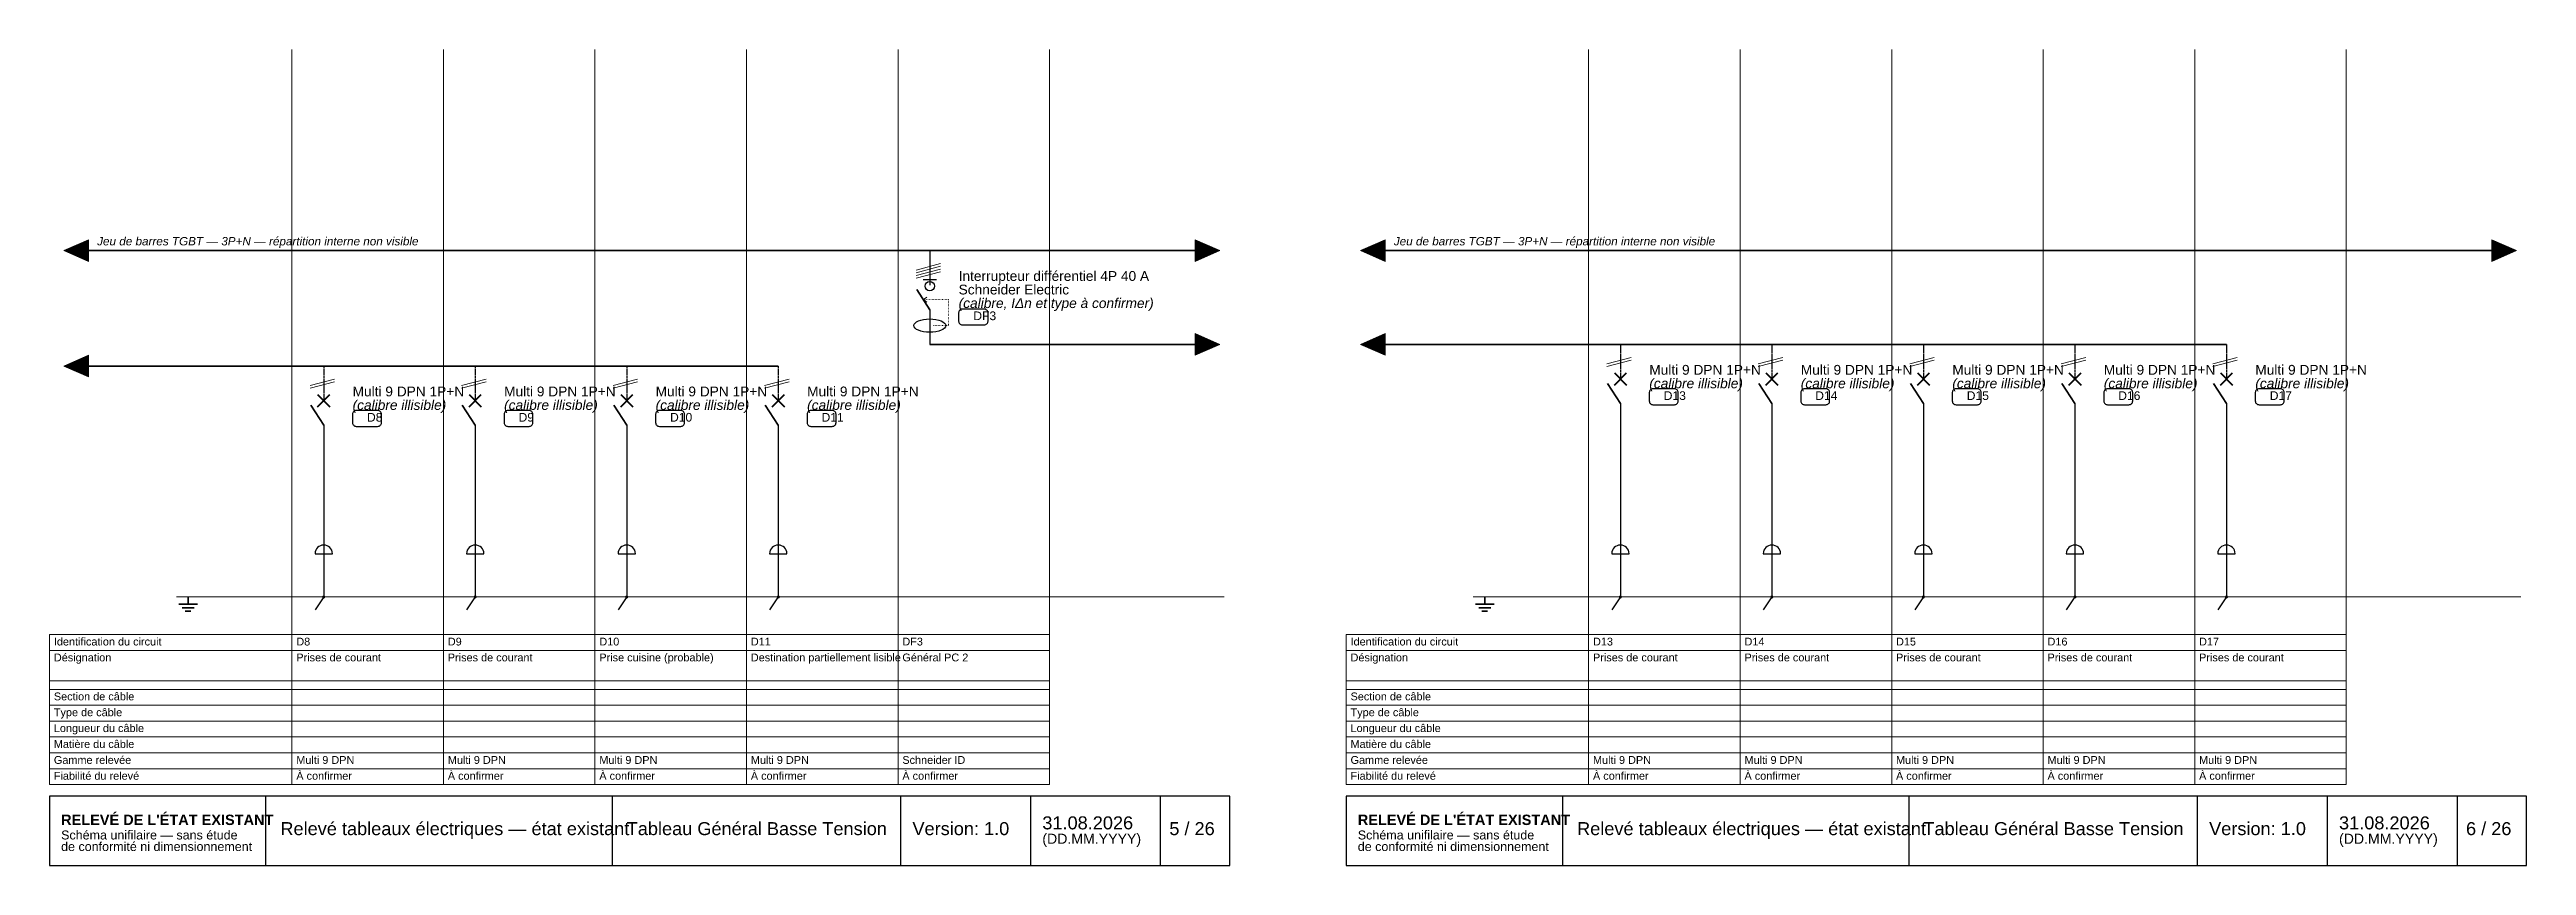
# Model space of a CAD drawing. Header units: millimetres. Extents: x 4 to 1561, y -1145 to 205.
# Drawn here: x 4 to 610, y -225 to -26 of the extents above; entities that cross this region are included whole.
import ezdxf

# ---------------------------------------------------------------- set-up
doc = ezdxf.new("R2010")
doc.units = ezdxf.units.MM
doc.header["$LTSCALE"] = 0.5
doc.linetypes.add('DASHED', pattern=[1.524, 1.27, -0.254])
doc.linetypes.add('DOT', pattern=[0.508, 0, -0.508])
for name, color, linetype, lineweight, plot in [('RENVOIS_FOLIO', 5, 'Continuous', 0, False), ('SCHEMA', 7, 'Continuous', 0, False), ('SCHEMA_PROBABLE', 7, 'DASHED', 0, False), ('SYMBOLES', 7, 'Continuous', 0, False), ('TERRE', 3, 'Continuous', 0, False), ('TEXTE', 7, 'Continuous', 0, False), ('TEXTE_A_CONFIRMER', 1, 'Continuous', 0, False), ('TRAME', 253, 'Continuous', 0, False)]:
    doc.layers.add(name, color=color, linetype=linetype, lineweight=lineweight, plot=plot)
doc.styles.add('SCHEMA', font='arial.ttf')
doc.styles.add('SCHEMA_GRAS', font='arialbd.ttf')
doc.styles.add('SCHEMA_ITAL', font='ariali.ttf')

msp = doc.modelspace()

# ---------------------------------------------------------------- texts
at = {"layer": 'TEXTE'}
for s, height, style, p in [('Jeu de barres TGBT — 3P+N — répartition interne non visible', 2.0461, 'SCHEMA_ITAL', (15.88, -73.51)), ('Jeu de barres TGBT — 3P+N — répartition interne non visible', 2.0461, 'SCHEMA_ITAL', (332.88, -73.51)), ('4', 1.91, 'SCHEMA', (11.82, -75.41)), ('6', 1.91, 'SCHEMA', (286.24, -75.41)), ('5', 1.91, 'SCHEMA', (328.82, -75.41)), ('7', 1.91, 'SCHEMA', (603.24, -75.41)), ('Schneider Electric', 2.3989, 'SCHEMA', (226.48, -85.5)), ('Interrupteur différentiel 4P 40 A', 2.3989, 'SCHEMA', (226.48, -82.19)), ('DF3', 2.117, 'SCHEMA', (230.07, -91.78)), ('6', 1.91, 'SCHEMA', (286.24, -98.34)), ('5', 1.91, 'SCHEMA', (328.82, -98.34)), ('4', 1.91, 'SCHEMA', (11.82, -103.64)), ('Multi 9 DPN 1P+N', 2.3989, 'SCHEMA', (395.32, -105.12)), ('Multi 9 DPN 1P+N', 2.3989, 'SCHEMA', (432.36, -105.12)), ('Multi 9 DPN 1P+N', 2.3989, 'SCHEMA', (469.4, -105.12)), ('Multi 9 DPN 1P+N', 2.3989, 'SCHEMA', (506.44, -105.12)), ('Multi 9 DPN 1P+N', 2.3989, 'SCHEMA', (543.48, -105.12)), ('Multi 9 DPN 1P+N', 2.3989, 'SCHEMA', (78.32, -110.41)), ('Multi 9 DPN 1P+N', 2.3989, 'SCHEMA', (115.36, -110.41)), ('Multi 9 DPN 1P+N', 2.3989, 'SCHEMA', (152.4, -110.41)), ('Multi 9 DPN 1P+N', 2.3989, 'SCHEMA', (189.44, -110.41)), ('D8', 2.117, 'SCHEMA', (81.84, -116.58)), ('D9', 2.117, 'SCHEMA', (118.89, -116.58)), ('D10', 2.117, 'SCHEMA', (155.93, -116.58)), ('D11', 2.117, 'SCHEMA', (192.97, -116.58)), ('D13', 2.117, 'SCHEMA', (398.85, -111.29)), ('D14', 2.117, 'SCHEMA', (435.89, -111.29)), ('D15', 2.117, 'SCHEMA', (472.93, -111.29)), ('D16', 2.117, 'SCHEMA', (509.97, -111.29)), ('D17', 2.117, 'SCHEMA', (547.01, -111.29)), ('Identification du circuit', 1.905, 'SCHEMA', (5.29, -171.3)), ('D8', 1.905, 'SCHEMA', (64.56, -171.3)), ('D9', 1.905, 'SCHEMA', (101.6, -171.3)), ('D10', 1.905, 'SCHEMA', (138.64, -171.3)), ('D11', 1.905, 'SCHEMA', (175.68, -171.3)), ('DF3', 1.905, 'SCHEMA', (212.72, -171.3)), ('Identification du circuit', 1.905, 'SCHEMA', (322.29, -171.3)), ('D13', 1.905, 'SCHEMA', (381.56, -171.3)), ('D14', 1.905, 'SCHEMA', (418.6, -171.3)), ('D15', 1.905, 'SCHEMA', (455.64, -171.3)), ('D16', 1.905, 'SCHEMA', (492.68, -171.3)), ('D17', 1.905, 'SCHEMA', (529.73, -171.3)), ('Désignation', 1.905, 'SCHEMA', (5.29, -175.18)), ('Prises de courant', 1.905, 'SCHEMA', (64.56, -175.18)), ('Prises de courant', 1.905, 'SCHEMA', (101.6, -175.18)), ('Prise cuisine (probable)', 1.905, 'SCHEMA', (138.64, -175.18)), ('Destination partiellement lisible', 1.905, 'SCHEMA', (175.68, -175.18)), ('Général PC 2', 1.905, 'SCHEMA', (212.72, -175.18)), ('Désignation', 1.905, 'SCHEMA', (322.29, -175.18)), ('Prises de courant', 1.905, 'SCHEMA', (381.56, -175.18)), ('Prises de courant', 1.905, 'SCHEMA', (418.6, -175.18)), ('Prises de courant', 1.905, 'SCHEMA', (455.64, -175.18)), ('Prises de courant', 1.905, 'SCHEMA', (492.68, -175.18)), ('Prises de courant', 1.905, 'SCHEMA', (529.73, -175.18)), ('Type de câble', 1.905, 'SCHEMA', (5.29, -188.58)), ('Section de câble', 1.905, 'SCHEMA', (5.29, -184.7)), ('Type de câble', 1.905, 'SCHEMA', (322.29, -188.58)), ('Section de câble', 1.905, 'SCHEMA', (322.29, -184.7)), ('Longueur du câble', 1.905, 'SCHEMA', (5.29, -192.46)), ('Longueur du câble', 1.905, 'SCHEMA', (322.29, -192.46)), ('Gamme relevée', 1.905, 'SCHEMA', (5.29, -200.23)), ('Matière du câble', 1.905, 'SCHEMA', (5.29, -196.34)), ('Multi 9 DPN', 1.905, 'SCHEMA', (64.56, -200.23)), ('Multi 9 DPN', 1.905, 'SCHEMA', (101.6, -200.23)), ('Multi 9 DPN', 1.905, 'SCHEMA', (138.64, -200.23)), ('Multi 9 DPN', 1.905, 'SCHEMA', (175.68, -200.23)), ('Schneider ID', 1.905, 'SCHEMA', (212.72, -200.23)), ('Gamme relevée', 1.905, 'SCHEMA', (322.29, -200.23)), ('Matière du câble', 1.905, 'SCHEMA', (322.29, -196.34)), ('Multi 9 DPN', 1.905, 'SCHEMA', (381.56, -200.23)), ('Multi 9 DPN', 1.905, 'SCHEMA', (418.6, -200.23)), ('Multi 9 DPN', 1.905, 'SCHEMA', (455.64, -200.23)), ('Multi 9 DPN', 1.905, 'SCHEMA', (492.68, -200.23)), ('Multi 9 DPN', 1.905, 'SCHEMA', (529.73, -200.23)), ('Fiabilité du relevé', 1.905, 'SCHEMA', (5.29, -204.11)), ('Fiabilité du relevé', 1.905, 'SCHEMA', (322.29, -204.11)), ("RELEVÉ DE L'ÉTAT EXISTANT", 2.54, 'SCHEMA_GRAS', (7.06, -215.18)), ("RELEVÉ DE L'ÉTAT EXISTANT", 2.54, 'SCHEMA_GRAS', (324.06, -215.18)), ('Schéma unifilaire — sans étude', 2.1872, 'SCHEMA', (7.06, -218.71)), ('Relevé tableaux électriques — état existant', 3.175, 'SCHEMA', (60.68, -217.65)), ('Tableau Général Basse Tension', 3.175, 'SCHEMA', (145.34, -217.65)), ('Version: 1.0', 3.175, 'SCHEMA', (215.19, -217.65)), ('31.08.2026', 3.175, 'SCHEMA', (246.94, -216.24)), ('(DD.MM.YYYY)', 2.4694, 'SCHEMA', (246.94, -219.77)), ('5 / 26', 3.175, 'SCHEMA', (277.99, -217.65)), ('Schéma unifilaire — sans étude', 2.1872, 'SCHEMA', (324.06, -218.71)), ('Relevé tableaux électriques — état existant', 3.175, 'SCHEMA', (377.68, -217.65)), ('Tableau Général Basse Tension', 3.175, 'SCHEMA', (462.34, -217.65)), ('Version: 1.0', 3.175, 'SCHEMA', (532.19, -217.65)), ('31.08.2026', 3.175, 'SCHEMA', (563.94, -216.24)), ('(DD.MM.YYYY)', 2.4694, 'SCHEMA', (563.94, -219.77)), ('6 / 26', 3.175, 'SCHEMA', (594.99, -217.65)), ('de conformité ni dimensionnement', 2.1872, 'SCHEMA', (7.06, -221.53)), ('de conformité ni dimensionnement', 2.1872, 'SCHEMA', (324.06, -221.53))]:
    msp.add_text(s, height=height, dxfattribs=dict(at, style=style)).set_placement(p)
at = {"layer": 'TEXTE_A_CONFIRMER'}
for s, height, style, p in [('(calibre, IΔn et type à confirmer)', 2.3989, 'SCHEMA_ITAL', (226.48, -88.82)), ('(calibre illisible)', 2.3989, 'SCHEMA_ITAL', (395.32, -108.43)), ('(calibre illisible)', 2.3989, 'SCHEMA_ITAL', (432.36, -108.43)), ('(calibre illisible)', 2.3989, 'SCHEMA_ITAL', (469.4, -108.43)), ('(calibre illisible)', 2.3989, 'SCHEMA_ITAL', (506.44, -108.43)), ('(calibre illisible)', 2.3989, 'SCHEMA_ITAL', (543.48, -108.43)), ('(calibre illisible)', 2.3989, 'SCHEMA_ITAL', (78.32, -113.72)), ('(calibre illisible)', 2.3989, 'SCHEMA_ITAL', (115.36, -113.72)), ('(calibre illisible)', 2.3989, 'SCHEMA_ITAL', (152.4, -113.72)), ('(calibre illisible)', 2.3989, 'SCHEMA_ITAL', (189.44, -113.72)), ('À confirmer', 1.905, 'SCHEMA', (64.56, -204.11)), ('À confirmer', 1.905, 'SCHEMA', (101.6, -204.11)), ('À confirmer', 1.905, 'SCHEMA', (138.64, -204.11)), ('À confirmer', 1.905, 'SCHEMA', (175.68, -204.11)), ('À confirmer', 1.905, 'SCHEMA', (212.72, -204.11)), ('À confirmer', 1.905, 'SCHEMA', (381.56, -204.11)), ('À confirmer', 1.905, 'SCHEMA', (418.6, -204.11)), ('À confirmer', 1.905, 'SCHEMA', (455.64, -204.11)), ('À confirmer', 1.905, 'SCHEMA', (492.68, -204.11)), ('À confirmer', 1.905, 'SCHEMA', (529.73, -204.11))]:
    msp.add_text(s, height=height, dxfattribs=dict(at, style=style)).set_placement(p)

# ---------------------------------------------------------------- hatches: boundary and pattern name
at = {"layer": 'RENVOIS_FOLIO'}
for points in [[(13.76, -72.13), (7.76, -74.78), (13.76, -77.42)], [(284.3, -72.13), (290.3, -74.78), (284.3, -77.42)], [(330.76, -72.13), (324.76, -74.78), (330.76, -77.42)], [(601.3, -72.13), (607.3, -74.78), (601.3, -77.42)], [(284.3, -95.06), (290.3, -97.71), (284.3, -100.35)], [(330.76, -95.06), (324.76, -97.71), (330.76, -100.35)], [(13.76, -100.35), (7.76, -103), (13.76, -105.65)]]:
    msp.add_hatch(color=7, dxfattribs=at).paths.add_polyline_path(points)
at = {"layer": 'SCHEMA'}
h = msp.add_hatch(color=7, dxfattribs=at)
edge = h.paths.add_edge_path()
edge.add_arc((71.26, -159.44), 0.388, 0, 360)
h = msp.add_hatch(color=7, dxfattribs=at)
edge = h.paths.add_edge_path()
edge.add_arc((108.3, -159.44), 0.388, 0, 360)
h = msp.add_hatch(color=7, dxfattribs=at)
edge = h.paths.add_edge_path()
edge.add_arc((145.34, -159.44), 0.388, 0, 360)
h = msp.add_hatch(color=7, dxfattribs=at)
edge = h.paths.add_edge_path()
edge.add_arc((182.39, -159.44), 0.388, 0, 360)
h = msp.add_hatch(color=7, dxfattribs=at)
edge = h.paths.add_edge_path()
edge.add_arc((388.26, -159.44), 0.388, 0, 360)
h = msp.add_hatch(color=7, dxfattribs=at)
edge = h.paths.add_edge_path()
edge.add_arc((425.3, -159.44), 0.388, 0, 360)
h = msp.add_hatch(color=7, dxfattribs=at)
edge = h.paths.add_edge_path()
edge.add_arc((462.34, -159.44), 0.388, 0, 360)
h = msp.add_hatch(color=7, dxfattribs=at)
edge = h.paths.add_edge_path()
edge.add_arc((499.39, -159.44), 0.388, 0, 360)
h = msp.add_hatch(color=7, dxfattribs=at)
edge = h.paths.add_edge_path()
edge.add_arc((536.43, -159.44), 0.388, 0, 360)

# ---------------------------------------------------------------- linework, layer by layer
at = {"layer": 'RENVOIS_FOLIO'}
for points in [[(13.76, -72.13), (7.76, -74.78), (13.76, -77.42)], [(284.3, -72.13), (290.3, -74.78), (284.3, -77.42)], [(330.76, -72.13), (324.76, -74.78), (330.76, -77.42)], [(601.3, -72.13), (607.3, -74.78), (601.3, -77.42)], [(284.3, -95.06), (290.3, -97.71), (284.3, -100.35)], [(330.76, -95.06), (324.76, -97.71), (330.76, -100.35)], [(13.76, -100.35), (7.76, -103), (13.76, -105.65)]]:
    msp.add_lwpolyline(points, close=True, dxfattribs=at)
at = {"layer": 'SCHEMA', "lineweight": 35}
for p, q in [((13.76, -74.78), (284.3, -74.78)), ((330.76, -74.78), (601.3, -74.78)), ((216.25, -84.3), (219.43, -89.24)), ((219.43, -97.71), (284.3, -97.71)), ((330.76, -97.71), (536.43, -97.71)), ((13.76, -103), (182.39, -103)), ((385.09, -107.23), (388.26, -112.17)), ((422.13, -107.23), (425.3, -112.17)), ((459.17, -107.23), (462.34, -112.17)), ((496.21, -107.23), (499.39, -112.17)), ((533.25, -107.23), (536.43, -112.17)), ((68.09, -112.53), (71.26, -117.46)), ((105.13, -112.53), (108.3, -117.46)), ((142.17, -112.53), (145.34, -117.46)), ((179.21, -112.53), (182.39, -117.46)), ((35.81, -161.21), (40.39, -161.21)), ((36.62, -162.06), (39.58, -162.06)), ((37.39, -162.9), (38.81, -162.9)), ((38.1, -159.44), (38.1, -161.21)), ((352.81, -161.21), (357.39, -161.21)), ((353.62, -162.06), (356.58, -162.06)), ((354.39, -162.9), (355.81, -162.9)), ((355.1, -159.44), (355.1, -161.21))]:
    msp.add_line(p, q, dxfattribs=at)
at = {"layer": 'SCHEMA', "lineweight": 30}
for p, q in [((219.43, -74.78), (219.43, -83.24)), ((217.81, -81.83), (221.05, -81.83)), ((219.43, -89.24), (219.43, -97.71)), ((388.26, -112.17), (388.26, -159.44)), ((425.3, -112.17), (425.3, -159.44)), ((462.34, -112.17), (462.34, -159.44)), ((499.39, -112.17), (499.39, -159.44)), ((536.43, -112.17), (536.43, -159.44)), ((71.26, -117.46), (71.26, -159.44)), ((108.3, -117.46), (108.3, -159.44)), ((145.34, -117.46), (145.34, -159.44)), ((182.39, -117.46), (182.39, -159.44)), ((69.14, -148.86), (73.38, -148.86)), ((106.19, -148.86), (110.42, -148.86)), ((143.23, -148.86), (147.46, -148.86)), ((180.27, -148.86), (184.5, -148.86)), ((386.14, -148.86), (390.38, -148.86)), ((423.19, -148.86), (427.42, -148.86)), ((460.23, -148.86), (464.46, -148.86)), ((497.27, -148.86), (501.5, -148.86)), ((534.31, -148.86), (538.54, -148.86)), ((71.26, -159.44), (69.14, -162.62)), ((108.3, -159.44), (106.19, -162.62)), ((145.34, -159.44), (143.23, -162.62)), ((182.39, -159.44), (180.27, -162.62)), ((388.26, -159.44), (386.14, -162.62)), ((425.3, -159.44), (423.19, -162.62)), ((462.34, -159.44), (460.23, -162.62)), ((499.39, -159.44), (497.27, -162.62)), ((536.43, -159.44), (534.31, -162.62))]:
    msp.add_line(p, q, dxfattribs=at)
at = {"layer": 'SCHEMA', "lineweight": 40}
for p, q in [((386.78, -107.66), (389.74, -104.69)), ((386.78, -104.69), (389.74, -107.66)), ((423.82, -107.66), (426.78, -104.69)), ((423.82, -104.69), (426.78, -107.66)), ((460.86, -107.66), (463.83, -104.69)), ((460.86, -104.69), (463.83, -107.66)), ((497.9, -107.66), (500.87, -104.69)), ((497.9, -104.69), (500.87, -107.66)), ((534.95, -107.66), (537.91, -104.69)), ((534.95, -104.69), (537.91, -107.66)), ((69.78, -112.95), (72.74, -109.98)), ((69.78, -109.98), (72.74, -112.95)), ((106.82, -112.95), (109.78, -109.98)), ((106.82, -109.98), (109.78, -112.95)), ((143.86, -112.95), (146.83, -109.98)), ((143.86, -109.98), (146.83, -112.95)), ((180.9, -112.95), (183.87, -109.98)), ((180.9, -109.98), (183.87, -112.95))]:
    msp.add_line(p, q, dxfattribs=at)
at = {"layer": 'SCHEMA', "lineweight": 30}
msp.add_circle((219.43, -83.46), 1.16, dxfattribs=at)
for centre in [(71.26, -148.86), (108.3, -148.86), (145.34, -148.86), (182.39, -148.86), (388.26, -148.86), (425.3, -148.86), (462.34, -148.86), (499.39, -148.86), (536.43, -148.86)]:
    msp.add_arc(centre, 2.12, 0, 180, dxfattribs=at)
msp.add_ellipse((219.43, -93.12), major_axis=(3.88, 0), ratio=0.418182, dxfattribs=at)
at = {"layer": 'SCHEMA_PROBABLE', "lineweight": 30}
for p, q in [((388.26, -97.71), (388.26, -106.17)), ((425.3, -97.71), (425.3, -106.17)), ((462.34, -97.71), (462.34, -106.17)), ((499.39, -97.71), (499.39, -106.17)), ((536.43, -97.71), (536.43, -106.17)), ((71.26, -103), (71.26, -111.47)), ((108.3, -103), (108.3, -111.47)), ((145.34, -103), (145.34, -111.47)), ((182.39, -103), (182.39, -111.47))]:
    msp.add_line(p, q, dxfattribs=at)
at = {"layer": 'SYMBOLES', "lineweight": 20}
for p, q in [((216.08, -79.54), (222.07, -77.95)), ((216.08, -80.21), (222.07, -78.62)), ((216.08, -80.88), (222.07, -79.29)), ((216.08, -81.55), (222.07, -79.96)), ((217.88, -86.77), (218.72, -86.14)), ((217.88, -86.77), (218.72, -87.41)), ((384.91, -102.47), (390.91, -100.88)), ((384.91, -103.14), (390.91, -101.55)), ((421.95, -102.47), (427.95, -100.88)), ((421.95, -103.14), (427.95, -101.55)), ((458.99, -102.47), (464.99, -100.88)), ((458.99, -103.14), (464.99, -101.55)), ((496.03, -102.47), (502.03, -100.88)), ((496.03, -103.14), (502.03, -101.55)), ((533.08, -102.47), (539.07, -100.88)), ((533.08, -103.14), (539.07, -101.55)), ((67.91, -107.76), (73.91, -106.17)), ((67.91, -108.43), (73.91, -106.85)), ((104.95, -107.76), (110.95, -106.17)), ((104.95, -108.43), (110.95, -106.85)), ((141.99, -107.76), (147.99, -106.17)), ((141.99, -108.43), (147.99, -106.85)), ((179.03, -107.76), (185.03, -106.17)), ((179.03, -108.43), (185.03, -106.85))]:
    msp.add_line(p, q, dxfattribs=at)
at = {"layer": 'SYMBOLES', "linetype": 'DOT', "lineweight": 20}
for p, q in [((217.88, -86.77), (224.01, -86.77)), ((224.01, -86.77), (224.01, -93.12)), ((224.01, -93.12), (220.13, -93.12))]:
    msp.add_line(p, q, dxfattribs=at)
at = {"layer": 'SYMBOLES', "lineweight": 15}
for p, q in [((4.23, -168.62), (248.71, -168.62)), ((4.23, -205.31), (4.23, -168.62)), ((63.5, -205.31), (63.5, -168.62)), ((100.54, -205.31), (100.54, -168.62)), ((137.58, -205.31), (137.58, -168.62)), ((174.62, -205.31), (174.62, -168.62)), ((211.67, -205.31), (211.67, -168.62)), ((248.71, -205.31), (248.71, -168.62)), ((321.23, -168.62), (565.71, -168.62)), ((321.23, -205.31), (321.23, -168.62)), ((380.5, -205.31), (380.5, -168.62)), ((417.54, -205.31), (417.54, -168.62)), ((454.58, -205.31), (454.58, -168.62)), ((491.62, -205.31), (491.62, -168.62)), ((528.67, -205.31), (528.67, -168.62)), ((565.71, -205.31), (565.71, -168.62)), ((4.23, -172.5), (248.71, -172.5)), ((321.23, -172.5), (565.71, -172.5)), ((4.23, -179.91), (248.71, -179.91)), ((321.23, -179.91), (565.71, -179.91)), ((4.23, -182.02), (248.71, -182.02)), ((4.23, -185.9), (248.71, -185.9)), ((321.23, -182.02), (565.71, -182.02)), ((321.23, -185.9), (565.71, -185.9)), ((4.23, -189.78), (248.71, -189.78)), ((4.23, -193.66), (248.71, -193.66)), ((321.23, -189.78), (565.71, -189.78)), ((321.23, -193.66), (565.71, -193.66)), ((4.23, -197.54), (248.71, -197.54)), ((321.23, -197.54), (565.71, -197.54)), ((4.23, -201.43), (248.71, -201.43)), ((4.23, -205.31), (248.71, -205.31)), ((321.23, -201.43), (565.71, -201.43)), ((321.23, -205.31), (565.71, -205.31))]:
    msp.add_line(p, q, dxfattribs=at)
at = {"layer": 'SYMBOLES', "lineweight": 25}
for p, q in [((57.15, -225.06), (57.15, -208.13)), ((141.82, -225.06), (141.82, -208.13)), ((212.37, -225.06), (212.37, -208.13)), ((244.12, -225.06), (244.12, -208.13)), ((275.87, -225.06), (275.87, -208.13)), ((374.15, -225.06), (374.15, -208.13)), ((458.82, -225.06), (458.82, -208.13)), ((529.37, -225.06), (529.37, -208.13)), ((561.12, -225.06), (561.12, -208.13)), ((592.87, -225.06), (592.87, -208.13))]:
    msp.add_line(p, q, dxfattribs=at)
for points in [[(227.4, -92.95), (232.74, -92.95, 0.414214), (233.66, -92.03), (233.66, -89.98, 0.414214), (232.74, -89.07), (227.4, -89.07, 0.414214), (226.48, -89.98), (226.48, -92.03, 0.414214)], [(396.23, -112.45), (401.46, -112.45, 0.414214), (402.37, -111.54), (402.37, -109.49, 0.414214), (401.46, -108.57), (396.23, -108.57, 0.414214), (395.32, -109.49), (395.32, -111.54, 0.414214)], [(433.28, -112.45), (438.5, -112.45, 0.414214), (439.42, -111.54), (439.42, -109.49, 0.414214), (438.5, -108.57), (433.28, -108.57, 0.414214), (432.36, -109.49), (432.36, -111.54, 0.414214)], [(470.32, -112.45), (475.54, -112.45, 0.414214), (476.46, -111.54), (476.46, -109.49, 0.414214), (475.54, -108.57), (470.32, -108.57, 0.414214), (469.4, -109.49), (469.4, -111.54, 0.414214)], [(507.36, -112.45), (512.58, -112.45, 0.414214), (513.5, -111.54), (513.5, -109.49, 0.414214), (512.58, -108.57), (507.36, -108.57, 0.414214), (506.44, -109.49), (506.44, -111.54, 0.414214)], [(544.4, -112.45), (549.62, -112.45, 0.414214), (550.54, -111.54), (550.54, -109.49, 0.414214), (549.62, -108.57), (544.4, -108.57, 0.414214), (543.48, -109.49), (543.48, -111.54, 0.414214)], [(79.23, -117.75), (84.45, -117.75, 0.414214), (85.37, -116.83), (85.37, -114.78, 0.414214), (84.45, -113.87), (79.23, -113.87, 0.414214), (78.32, -114.78), (78.32, -116.83, 0.414214)], [(116.28, -117.75), (121.5, -117.75, 0.414214), (122.41, -116.83), (122.41, -114.78, 0.414214), (121.5, -113.87), (116.28, -113.87, 0.414214), (115.36, -114.78), (115.36, -116.83, 0.414214)], [(153.32, -117.75), (158.54, -117.75, 0.414214), (159.46, -116.83), (159.46, -114.78, 0.414214), (158.54, -113.87), (153.32, -113.87, 0.414214), (152.4, -114.78), (152.4, -116.83, 0.414214)], [(190.36, -117.75), (195.58, -117.75, 0.414214), (196.5, -116.83), (196.5, -114.78, 0.414214), (195.58, -113.87), (190.36, -113.87, 0.414214), (189.44, -114.78), (189.44, -116.83, 0.414214)]]:
    msp.add_lwpolyline(points, format="xyb", close=True, dxfattribs=at)
for points in [[(4.23, -225.06), (292.77, -225.06), (292.77, -208.13), (4.23, -208.13)], [(321.23, -225.06), (609.77, -225.06), (609.77, -208.13), (321.23, -208.13)]]:
    msp.add_lwpolyline(points, close=True, dxfattribs=at)
at = {"layer": 'TERRE', "color": 3}
for p, q in [((35.28, -159.44), (291.36, -159.44)), ((352.28, -159.44), (608.36, -159.44))]:
    msp.add_line(p, q, dxfattribs=at)
at = {"layer": 'TERRE', "color": 2, "linetype": 'DASHED'}
for p, q in [((36.69, -159.44), (291.36, -159.44)), ((353.69, -159.44), (608.36, -159.44))]:
    msp.add_line(p, q, dxfattribs=at)
at = {"layer": 'TRAME'}
for p, q in [((63.5, -205.31), (63.5, -25.64)), ((100.54, -205.31), (100.54, -25.64)), ((137.58, -205.31), (137.58, -25.64)), ((174.62, -205.31), (174.62, -25.64)), ((211.67, -205.31), (211.67, -25.64)), ((248.71, -205.31), (248.71, -25.64)), ((380.5, -205.31), (380.5, -25.64)), ((417.54, -205.31), (417.54, -25.64)), ((454.58, -205.31), (454.58, -25.64)), ((491.62, -205.31), (491.62, -25.64)), ((528.67, -205.31), (528.67, -25.64)), ((565.71, -205.31), (565.71, -25.64))]:
    msp.add_line(p, q, dxfattribs=at)

msp.set_redraw_order([(e.dxf.handle, doc.entitydb.next_handle()) for e in msp.query("TEXT MTEXT ATTDEF DIMENSION ARC_DIMENSION")])  # texts and dimensions are drawn at this point

doc.saveas('drawing.dxf')
